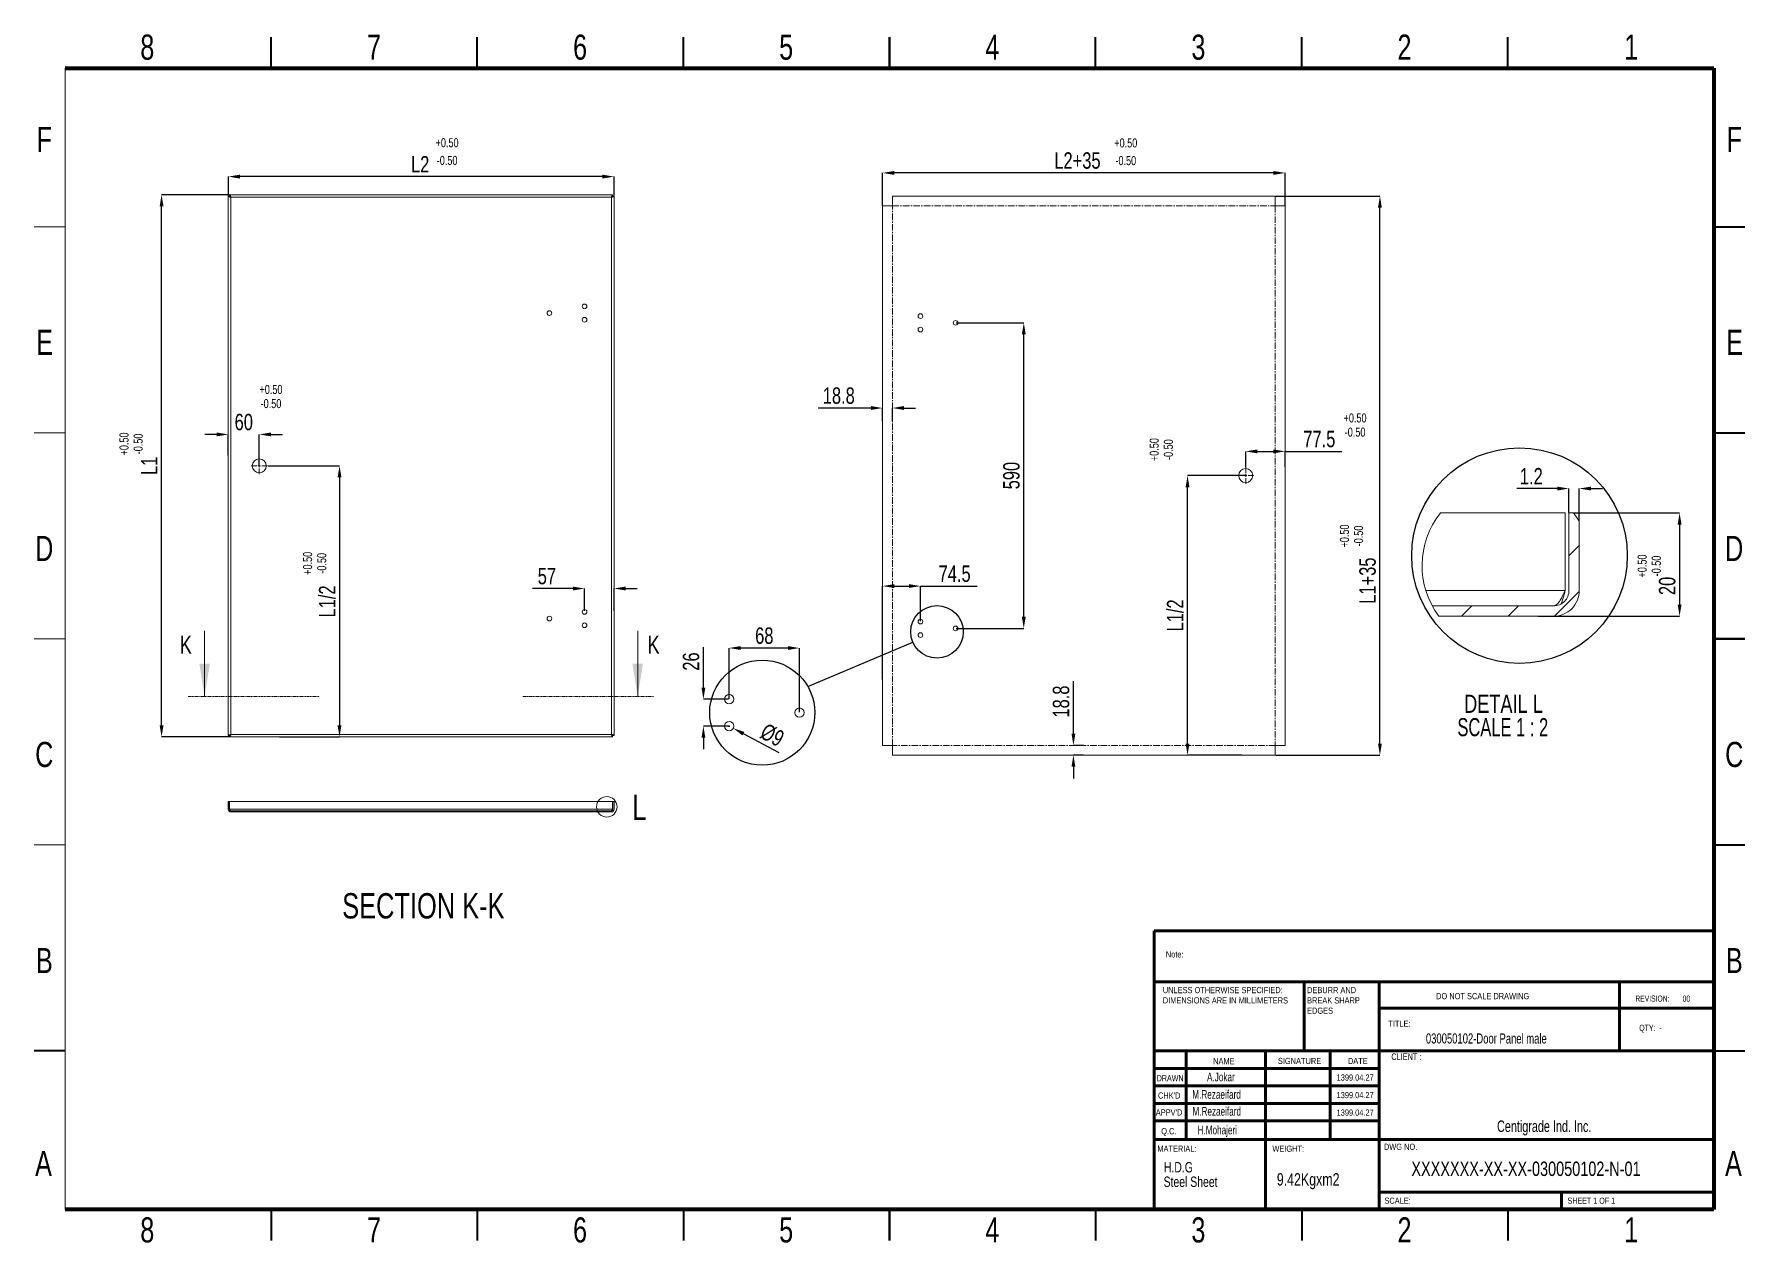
# Model space of a CAD drawing. Header units: millimetres. Extents: x 4737 to 8046, y 1342 to 3680.
import ezdxf

# ---------------------------------------------------------------- set-up
doc = ezdxf.new("R2010")
doc.units = ezdxf.units.MM
doc.linetypes.add('CENTERX2', pattern=[20.32, 12.7, -2.54, 2.54, -2.54])
doc.linetypes.add('PHANTOM', pattern=[12.7, 6.35, -1.27, 1.27, -1.27, 1.27, -1.27])
doc.styles.add('SLDTEXTSTYLE0', font='TXT', dxfattribs={"width": 0.75})
doc.styles.add('SLDTEXTSTYLE1', font='TXT', dxfattribs={"width": 0.686449})
doc.styles.add('SLDTEXTSTYLE2', font='TXT', dxfattribs={"width": 0.652778})
doc.styles.add('SLDTEXTSTYLE3', font='TXT', dxfattribs={"width": 0.692308})
doc.styles.add('SLDTEXTSTYLE4', font='TXT', dxfattribs={"width": 0.7})
doc.styles.add('SLDTEXTSTYLE5', font='TXT', dxfattribs={"width": 0.678571})
doc.styles.add('SLDTEXTSTYLE6', font='TXT', dxfattribs={"width": 0.681818})
doc.dimstyles.new('SLDDIMSTYLE30', dxfattribs={"dimscale": 15, "dimtxt": 2.116667, "dimasz": 1.5, "dimexe": 0, "dimexo": 0.0625, "dimgap": 0.529167, "dimtad": 1, "dimdec": 0, "dimrnd": 1e-09, "dimzin": 12, "dimdsep": 46, "dimtxsty": 'SLDTEXTSTYLE0', "dimcen": 0.09, "dimadec": 0, "dimazin": 3, "dimtfac": 1, "dimtdec": 0, "dimtofl": 0, "dimtmove": 0, "dimatfit": 3, "dimfxl": 1, "dimfrac": 2, "dimtolj": 1, "dimtzin": 12, "dimarcsym": 0})

msp = doc.modelspace()

# ---------------------------------------------------------------- texts
at = {"linetype": 'Continuous', "lineweight": 0}
for s, insert, char_height, attachment_point, style in [('8', (4956.1, 3679.3), 48.6, 2, 'SLDTEXTSTYLE0'), ('7', (5394.6, 3679.3), 48.6, 2, 'SLDTEXTSTYLE0'), ('6', (5793.1, 3679.3), 48.6, 2, 'SLDTEXTSTYLE0'), ('5', (6191.7, 3679.3), 48.6, 2, 'SLDTEXTSTYLE0'), ('4', (6590.3, 3679.3), 48.6, 2, 'SLDTEXTSTYLE0'), ('3', (6988.9, 3679.3), 48.6, 2, 'SLDTEXTSTYLE0'), ('2', (7387.5, 3679.3), 48.6, 2, 'SLDTEXTSTYLE0'), ('1', (7825.9, 3679.3), 48.6, 2, 'SLDTEXTSTYLE0'), ('F', (4756.8, 3500.8), 48.6, 2, 'SLDTEXTSTYLE0'), ('F', (8025.2, 3500.8), 48.6, 2, 'SLDTEXTSTYLE0'), ('E', (8025.8, 3108.2), 48.6, 2, 'SLDTEXTSTYLE0'), ('D', (8025.1, 2709.6), 48.6, 2, 'SLDTEXTSTYLE0'), ('C', (8025.2, 2311.1), 48.6, 2, 'SLDTEXTSTYLE0'), ('Note:', (6925.9, 1906), 11.96, 1, 'SLDTEXTSTYLE0'), ('B', (8025.3, 1912.5), 48.6, 2, 'SLDTEXTSTYLE0'), ('DO NOT SCALE DRAWING', (7448.7, 1825.3), 11.957, 1, 'SLDTEXTSTYLE0'), ('REVISION:       00', (7834, 1820.5), 11.957, 1, 'SLDTEXTSTYLE2'), ('TITLE:', (7356.2, 1772.1), 11.96, 1, 'SLDTEXTSTYLE0'), ('QTY:  -', (7841.4, 1763.9), 11.96, 1, 'SLDTEXTSTYLE5'), ('030050102-Door Panel male', (7428.9, 1747.2), 19.53, 1, 'SLDTEXTSTYLE4'), ('NAME', (7017.5, 1699.4), 11.96, 1, 'SLDTEXTSTYLE0'), ('SIGNATURE', (7142.7, 1699.9), 11.96, 1, 'SLDTEXTSTYLE0'), ('DATE', (7278.1, 1699.9), 11.96, 1, 'SLDTEXTSTYLE0'), ('CLIENT :', (7362.1, 1708.5), 12.65, 1, 'SLDTEXTSTYLE4'), ('DRAWN', (6908.4, 1666.6), 11.96, 1, 'SLDTEXTSTYLE1'), ('A.Jokar', (7005.6, 1671.3), 16.87, 1, 'SLDTEXTSTYLE4'), ('1399.04.27', (7256.2, 1667.8), 11.96, 1, 'SLDTEXTSTYLE0'), ("CHK'D", (6910.8, 1633), 11.96, 1, 'SLDTEXTSTYLE0'), ('M.Rezaeifard', (6977.1, 1637.6), 16.873, 1, 'SLDTEXTSTYLE4'), ('1399.04.27', (7256.2, 1633.9), 11.96, 1, 'SLDTEXTSTYLE0'), ("APPV'D", (6906.5, 1600.3), 11.96, 1, 'SLDTEXTSTYLE0'), ('M.Rezaeifard', (6977.4, 1605), 16.873, 1, 'SLDTEXTSTYLE4'), ('1399.04.27', (7256.2, 1600), 11.96, 1, 'SLDTEXTSTYLE0'), ('Q.C.', (6917, 1564.1), 11.96, 1, 'SLDTEXTSTYLE0'), ('H.Mohajeri', (6987.3, 1568.8), 16.87, 1, 'SLDTEXTSTYLE4'), ('Centigrade Ind. Inc.', (7566.5, 1578.8), 22.321, 1, 'SLDTEXTSTYLE4'), ('MATERIAL:', (6909.5, 1530.1), 11.96, 1, 'SLDTEXTSTYLE0'), ('WEIGHT:', (7132, 1530.1), 11.95, 1, 'SLDTEXTSTYLE0'), ('DWG NO.', (7347.7, 1533.9), 11.96, 1, 'SLDTEXTSTYLE0'), ('A', (4755.4, 1519.9), 48.6, 2, 'SLDTEXTSTYLE0'), ('XXXXXXX-XX-XX-030050102-N-01', (7400.8, 1499.3), 27.901, 1, 'SLDTEXTSTYLE0'), ('A', (8023.7, 1519.9), 48.6, 2, 'SLDTEXTSTYLE0'), ('9.42Kgxm2', (7140.6, 1476.8), 23.89, 1, 'SLDTEXTSTYLE0'), ('SCALE:', (7348.7, 1429.6), 11.96, 1, 'SLDTEXTSTYLE0'), ('SHEET 1 OF 1', (7702.7, 1429.6), 11.957, 1, 'SLDTEXTSTYLE3'), ('8', (4956.1, 1391.4), 48.6, 2, 'SLDTEXTSTYLE0'), ('7', (5394.6, 1391.4), 48.6, 2, 'SLDTEXTSTYLE0'), ('6', (5793.1, 1391.4), 48.6, 2, 'SLDTEXTSTYLE0'), ('5', (6191.7, 1391.4), 48.6, 2, 'SLDTEXTSTYLE0'), ('4', (6590.3, 1391.4), 48.6, 2, 'SLDTEXTSTYLE0'), ('3', (6988.9, 1391.4), 48.6, 2, 'SLDTEXTSTYLE0'), ('2', (7387.5, 1391.4), 48.6, 2, 'SLDTEXTSTYLE0'), ('1', (7825.9, 1391.4), 48.6, 2, 'SLDTEXTSTYLE0')]:
    msp.add_mtext(s, dxfattribs=dict(at, insert=insert, char_height=char_height, attachment_point=attachment_point, style=style))
at = {"color": 7, "linetype": 'Continuous', "lineweight": 18, "char_height": 17.53, "attachment_point": 2, "style": 'SLDTEXTSTYLE0'}
for s, insert in [('\\A1;+0.50', (5535.9, 3478.9)), ('\\A1;+0.50', (6848.5, 3478.5)), ('\\A1;-0.50', (5535.9, 3444.7)), ('\\A1;-0.50', (6848.5, 3444.3)), ('\\A1;+0.50', (5195.3, 3001.6)), ('\\A1;-0.50', (5195.3, 2974.3)), ('\\A1;+0.50', (7291.9, 2946.5)), ('\\A1;-0.50', (7291.9, 2919.1))]:
    msp.add_mtext(s, dxfattribs=dict(at, insert=insert))
at = {"linetype": 'Continuous', "lineweight": 20, "char_height": 48.6, "attachment_point": 2, "style": 'SLDTEXTSTYLE0'}
for s, insert in [('E', (4757.4, 3108.2)), ('D', (4756.8, 2709.6)), ('C', (4756.8, 2311.1)), ('B', (4757, 1912.5))]:
    msp.add_mtext(s, dxfattribs=dict(at, insert=insert))
at = {"color": 7, "linetype": 'Continuous', "lineweight": 18, "char_height": 17.53, "attachment_point": 2, "rotation": 90, "style": 'SLDTEXTSTYLE0'}
for s, insert in [('\\A1;+0.50', (4902.3, 2887.4)), ('\\A1;-0.50', (4929.7, 2887.4)), ('\\A1;+0.50', (6894.6, 2876.4)), ('\\A1;-0.50', (6922, 2876.4)), ('\\A1;+0.50', (7262.6, 2709.4)), ('\\A1;-0.50', (7289.9, 2709.4)), ('\\A1;+0.50', (5257.3, 2656.5)), ('\\A1;-0.50', (5284.7, 2656.5)), ('\\A1;+0.50', (7838.3, 2651.3)), ('\\A1;-0.50', (7865.7, 2651.3))]:
    msp.add_mtext(s, dxfattribs=dict(at, insert=insert))
at = {"color": 7, "linetype": 'Continuous', "lineweight": 20, "style": 'SLDTEXTSTYLE0'}
for s, insert, char_height, attachment_point in [('K', (5018.9, 2516.6), 35, 1), ('K', (5923.6, 2516.5), 35, 1), ('L', (5894, 2208.9), 49, 1), ('SECTION K-K', (5490, 2018.5), 49, 2)]:
    msp.add_mtext(s, dxfattribs=dict(at, insert=insert, char_height=char_height, attachment_point=attachment_point))
at = {"color": 7, "linetype": 'Continuous', "lineweight": 0, "attachment_point": 1, "style": 'SLDTEXTSTYLE0'}
for s, insert, char_height in [('H.D.G', (6922.2, 1498.4), 20.11), ('Steel Sheet', (6921.6, 1470.3), 20.111)]:
    msp.add_mtext(s, dxfattribs=dict(at, insert=insert, char_height=char_height))

# ---------------------------------------------------------------- blocks, each defined once
blk = doc.blocks.new('SW_CENTERMARKSYMBOL_16')
at = {"color": 0, "linetype": 'Continuous', "lineweight": 0}
for p, q in [((-0.25, 0), (-0.8, 0)), ((0, 0), (-0.125, 0)), ((0, 0.25), (0, 0.8)), ((0, 0), (0, 0.125)), ((0, 0), (0, -0.125)), ((0, 0), (0.125, 0)), ((0.25, 0), (0.8, 0)), ((0, -0.25), (0, -0.8))]:
    blk.add_line(p, q, dxfattribs=at)
blk = doc.blocks.new('SW_HATCH_5')
at = {"color": 0, "linetype": 'Continuous', "lineweight": 18}
for p, q in [((10.39, 5.89), (11.39, 6.89)), ((8.98, 0), (11.38, 2.4)), ((0, 0), (1, 1)), ((4.49, 0), (5.49, 1))]:
    blk.add_line(p, q, dxfattribs=at)
blk = doc.blocks.new('SW_NOTE_33')
at = {"color": 0, "linetype": 'Continuous', "lineweight": 0, "char_height": 3.5, "attachment_point": 2}
for s, insert, style in [('DETAIL L', (8.86, 4.51), 'SLDTEXTSTYLE0'), ('SCALE 1 : 2', (8.73, -0.01), 'SLDTEXTSTYLE6')]:
    blk.add_mtext(s, dxfattribs=dict(at, insert=insert, style=style))
blk = doc.blocks.new('SW_CENTERMARKSYMBOL_23')
at = {"color": 0, "linetype": 'Continuous', "lineweight": 0}
for p, q in [((-0.25, 0), (-0.8, 0)), ((0, 0), (-0.125, 0)), ((0, 0.25), (0, 0.8)), ((0, 0), (0, 0.125)), ((0, 0), (0, -0.125)), ((0, 0), (0.125, 0)), ((0.25, 0), (0.8, 0)), ((0, -0.25), (0, -0.8))]:
    blk.add_line(p, q, dxfattribs=at)
blk = doc.blocks.new('SW_NOTE_62')
at = {"color": 0, "linetype": 'Continuous', "lineweight": 0, "char_height": 1.5, "attachment_point": 1, "style": 'SLDTEXTSTYLE0'}
for s, insert in [('UNLESS OTHERWISE SPECIFIED:', (0, 1.93)), ('DIMENSIONS ARE IN MILLIMETERS', (0, -0.57))]:
    blk.add_mtext(s, dxfattribs=dict(at, insert=insert))
blk = doc.blocks.new('SW_NOTE_63')
at = {"color": 0, "linetype": 'Continuous', "lineweight": 0, "char_height": 1.5, "attachment_point": 1, "style": 'SLDTEXTSTYLE0'}
for s, insert in [('DEBURR AND', (0, 1.93)), ('BREAK SHARP', (0, -0.57)), ('EDGES', (0, -3.07))]:
    blk.add_mtext(s, dxfattribs=dict(at, insert=insert))
blk = doc.blocks.new('*D37')
at = {"color": 0, "lineweight": -2, "transparency": 16777216}
for p, q in [((5114.5, 3369.6), (4983.7, 3369.6)), ((4983.7, 2343.1), (4983.7, 3347.1)), ((5114.6, 2320.6), (4983.7, 2320.6))]:
    blk.add_line(p, q, dxfattribs=at)
at = {"color": 0, "transparency": 16777216}
for points in [[(4980, 3347.1), (4987.5, 3347.1), (4983.7, 3369.6)], [(4980, 2343.1), (4987.5, 2343.1), (4983.7, 2320.6)]]:
    blk.add_solid(points, dxfattribs=at)
at = {"layer": 'Defpoints', "color": 0, "transparency": 16777216}
for p in [(4983.7, 3369.6), (5115.4, 3369.6), (5115.5, 2320.6)]:
    blk.add_point(p, dxfattribs=at)
at = {"color": 0, "transparency": 16777216, "insert": (4959.9, 2845.1), "char_height": 31.75, "attachment_point": 5, "rotation": 90, "style": 'SLDTEXTSTYLE0'}
blk.add_mtext('\\A1;L1', dxfattribs=at)
blk = doc.blocks.new('*D38')
at = {"color": 0, "lineweight": -2, "transparency": 16777216}
for p, q in [((5113, 3367.3), (5113, 3404.6)), ((5836.2, 3404.6), (5135.5, 3404.6)), ((5858.7, 3367.7), (5858.7, 3404.6))]:
    blk.add_line(p, q, dxfattribs=at)
at = {"color": 0, "transparency": 16777216}
for points in [[(5135.5, 3408.3), (5135.5, 3400.8), (5113, 3404.6)], [(5836.2, 3408.3), (5836.2, 3400.8), (5858.7, 3404.6)]]:
    blk.add_solid(points, dxfattribs=at)
at = {"layer": 'Defpoints', "color": 0, "transparency": 16777216}
for p in [(5113, 3404.6), (5113, 3366.4), (5858.7, 3366.8)]:
    blk.add_point(p, dxfattribs=at)
at = {"color": 0, "transparency": 16777216, "insert": (5483.8, 3428.4), "char_height": 31.75, "attachment_point": 5, "style": 'SLDTEXTSTYLE0'}
blk.add_mtext('\\A1;L2', dxfattribs=at)
blk = doc.blocks.new('*D42')
at = {"color": 0, "lineweight": -2, "transparency": 16777216}
for p, q in [((5090.2, 2905.8), (5067.7, 2905.8)), ((5112.7, 2865.5), (5112.7, 2905.8)), ((5172.7, 2844.8), (5172.7, 2905.8)), ((5195.2, 2905.8), (5217.7, 2905.8))]:
    blk.add_line(p, q, dxfattribs=at)
at = {"color": 0, "transparency": 16777216}
for points in [[(5090.2, 2909.6), (5090.2, 2902.1), (5112.7, 2905.8)], [(5195.2, 2909.6), (5195.2, 2902.1), (5172.7, 2905.8)]]:
    blk.add_solid(points, dxfattribs=at)
at = {"layer": 'Defpoints', "color": 0, "transparency": 16777216}
for p in [(5112.7, 2905.8), (5112.7, 2864.5), (5172.7, 2843.8)]:
    blk.add_point(p, dxfattribs=at)
at = {"color": 0, "transparency": 16777216, "insert": (5142.7, 2929.6), "char_height": 31.75, "attachment_point": 5, "style": 'SLDTEXTSTYLE0'}
blk.add_mtext('\\A1;60', dxfattribs=at)
blk = doc.blocks.new('*D43')
at = {"color": 0, "lineweight": -2, "transparency": 16777216}
for p, q in [((5189.6, 2845.1), (5327.9, 2845.1)), ((5327.9, 2822.6), (5327.9, 2343.1)), ((5212, 2320.6), (5327.9, 2320.6))]:
    blk.add_line(p, q, dxfattribs=at)
at = {"color": 0, "transparency": 16777216}
for points in [[(5324.1, 2822.6), (5331.6, 2822.6), (5327.9, 2845.1)], [(5324.1, 2343.1), (5331.6, 2343.1), (5327.9, 2320.6)]]:
    blk.add_solid(points, dxfattribs=at)
at = {"layer": 'Defpoints', "color": 0, "transparency": 16777216}
for p in [(5188.7, 2845.1), (5211.1, 2320.6), (5327.9, 2320.6)]:
    blk.add_point(p, dxfattribs=at)
at = {"color": 0, "transparency": 16777216, "insert": (5304.1, 2582.8), "char_height": 31.75, "attachment_point": 5, "rotation": 90, "style": 'SLDTEXTSTYLE0'}
blk.add_mtext('\\A1;L1/2', dxfattribs=at)
blk = doc.blocks.new('*D50')
at = {"color": 0, "lineweight": -2, "transparency": 16777216}
for p, q in [((7080.4, 2843.1), (7080.4, 2873)), ((7102.9, 2873), (7134.1, 2873)), ((7156.6, 2843.1), (7156.6, 2873)), ((7156.6, 2873), (7266.5, 2873))]:
    blk.add_line(p, q, dxfattribs=at)
at = {"color": 0, "transparency": 16777216}
for points in [[(7102.9, 2876.8), (7102.9, 2869.3), (7080.4, 2873)], [(7134.1, 2876.8), (7134.1, 2869.3), (7156.6, 2873)]]:
    blk.add_solid(points, dxfattribs=at)
at = {"layer": 'Defpoints', "color": 0, "transparency": 16777216}
for p in [(7156.6, 2873), (7080.4, 2842.2), (7156.6, 2842.2)]:
    blk.add_point(p, dxfattribs=at)
at = {"color": 0, "transparency": 16777216, "insert": (7222.8, 2896.8), "char_height": 31.75, "attachment_point": 5, "style": 'SLDTEXTSTYLE0'}
blk.add_mtext('\\A1;77.5', dxfattribs=at)
blk = doc.blocks.new('*D51')
at = {"color": 0, "lineweight": -2, "transparency": 16777216}
for p, q in [((7080.7, 2826.2), (6967.9, 2826.2)), ((6967.9, 2307.9), (6967.9, 2803.7)), ((7073.2, 2285.4), (6967.9, 2285.4))]:
    blk.add_line(p, q, dxfattribs=at)
at = {"color": 0, "transparency": 16777216}
for points in [[(6964.2, 2803.7), (6971.7, 2803.7), (6967.9, 2826.2)], [(6964.2, 2307.9), (6971.7, 2307.9), (6967.9, 2285.4)]]:
    blk.add_solid(points, dxfattribs=at)
at = {"layer": 'Defpoints', "color": 0, "transparency": 16777216}
for p in [(6967.9, 2826.2), (7081.6, 2826.2), (7074.1, 2285.4)]:
    blk.add_point(p, dxfattribs=at)
at = {"color": 0, "transparency": 16777216, "insert": (6944.1, 2555.8), "char_height": 31.75, "attachment_point": 5, "rotation": 90, "style": 'SLDTEXTSTYLE0'}
blk.add_mtext('\\A1;L1/2', dxfattribs=at)
blk = doc.blocks.new('*D52')
at = {"color": 0, "lineweight": -2, "transparency": 16777216}
for p, q in [((5779.2, 2607.8), (5701.1, 2607.8)), ((5801.7, 2564.8), (5801.7, 2607.8)), ((5858.7, 2564.8), (5858.7, 2607.8)), ((5881.2, 2607.8), (5903.7, 2607.8))]:
    blk.add_line(p, q, dxfattribs=at)
at = {"color": 0, "transparency": 16777216}
for points in [[(5779.2, 2611.5), (5779.2, 2604), (5801.7, 2607.8)], [(5881.2, 2611.5), (5881.2, 2604), (5858.7, 2607.8)]]:
    blk.add_solid(points, dxfattribs=at)
at = {"layer": 'Defpoints', "color": 0, "transparency": 16777216}
for p in [(5858.7, 2607.8), (5801.7, 2563.8), (5858.7, 2563.8)]:
    blk.add_point(p, dxfattribs=at)
at = {"color": 0, "transparency": 16777216, "insert": (5728.9, 2631.6), "char_height": 31.75, "attachment_point": 5, "style": 'SLDTEXTSTYLE0'}
blk.add_mtext('\\A1;57', dxfattribs=at)
blk = doc.blocks.new('*D53')
at = {"color": 0, "lineweight": -2, "transparency": 16777216}
for p, q in [((6378.1, 2431.7), (6378.1, 2612.5)), ((6400.6, 2612.5), (6428.9, 2612.5)), ((6451.4, 2544.6), (6451.4, 2612.5)), ((6451.4, 2612.5), (6561.2, 2612.5))]:
    blk.add_line(p, q, dxfattribs=at)
at = {"color": 0, "transparency": 16777216}
for points in [[(6400.6, 2616.3), (6400.6, 2608.8), (6378.1, 2612.5)], [(6428.9, 2616.3), (6428.9, 2608.8), (6451.4, 2612.5)]]:
    blk.add_solid(points, dxfattribs=at)
at = {"layer": 'Defpoints', "color": 0, "transparency": 16777216}
for p in [(6378.1, 2612.5), (6451.4, 2543.7), (6378.1, 2430.7)]:
    blk.add_point(p, dxfattribs=at)
at = {"color": 0, "transparency": 16777216, "insert": (6517.5, 2636.3), "char_height": 31.75, "attachment_point": 5, "style": 'SLDTEXTSTYLE0'}
blk.add_mtext('\\A1;74.5', dxfattribs=at)
blk = doc.blocks.new('*D54')
at = {"color": 0, "lineweight": -2, "transparency": 16777216}
for p, q in [((6081.4, 2394.7), (6081.4, 2492.6)), ((6194.9, 2492.6), (6103.9, 2492.6)), ((6217.4, 2368.7), (6217.4, 2492.6))]:
    blk.add_line(p, q, dxfattribs=at)
at = {"color": 0, "transparency": 16777216}
for points in [[(6103.9, 2496.4), (6103.9, 2488.9), (6081.4, 2492.6)], [(6194.9, 2496.4), (6194.9, 2488.9), (6217.4, 2492.6)]]:
    blk.add_solid(points, dxfattribs=at)
at = {"layer": 'Defpoints', "color": 0, "transparency": 16777216}
for p in [(6081.4, 2492.6), (6081.4, 2393.7), (6217.4, 2367.7)]:
    blk.add_point(p, dxfattribs=at)
at = {"color": 0, "transparency": 16777216, "insert": (6149.4, 2516.4), "char_height": 31.75, "attachment_point": 5, "style": 'SLDTEXTSTYLE0'}
blk.add_mtext('\\A1;68', dxfattribs=at)
blk = doc.blocks.new('*D55')
at = {"color": 0, "lineweight": -2, "transparency": 16777216}
for p, q in [((6031.6, 2416.2), (6031.6, 2494.3)), ((6080.4, 2393.7), (6031.6, 2393.7)), ((6080.4, 2341.7), (6031.6, 2341.7)), ((6031.6, 2319.2), (6031.6, 2296.7))]:
    blk.add_line(p, q, dxfattribs=at)
at = {"color": 0, "transparency": 16777216}
for points in [[(6027.9, 2416.2), (6035.4, 2416.2), (6031.6, 2393.7)], [(6027.9, 2319.2), (6035.4, 2319.2), (6031.6, 2341.7)]]:
    blk.add_solid(points, dxfattribs=at)
at = {"layer": 'Defpoints', "color": 0, "transparency": 16777216}
for p in [(6031.6, 2393.7), (6081.4, 2393.7), (6081.4, 2341.7)]:
    blk.add_point(p, dxfattribs=at)
at = {"color": 0, "transparency": 16777216, "insert": (6007.8, 2466.5), "char_height": 31.75, "attachment_point": 5, "rotation": 90, "style": 'SLDTEXTSTYLE0'}
blk.add_mtext('\\A1;26', dxfattribs=at)
blk = doc.blocks.new('*D56')
at = {"color": 0, "lineweight": -2, "transparency": 16777216}
for p, q in [((6080, 2341.7), (6082.7, 2341.7)), ((6081.4, 2340.4), (6081.4, 2343.1)), ((6178, 2290), (6109.2, 2326.9))]:
    blk.add_line(p, q, dxfattribs=at)
at = {"color": 0, "transparency": 16777216}
blk.add_solid([(6110.9, 2330.2), (6107.4, 2323.5), (6089.3, 2337.5)], dxfattribs=at)
at = {"layer": 'Defpoints', "color": 0, "transparency": 16777216}
for p in [(6073.5, 2346), (6089.3, 2337.5)]:
    blk.add_point(p, dxfattribs=at)
at = {"color": 0, "transparency": 16777216, "insert": (6164.7, 2324.1), "char_height": 31.75, "attachment_point": 5, "rotation": 331.8087, "style": 'SLDTEXTSTYLE0'}
blk.add_mtext('\\A1;%%C9', dxfattribs=at)
blk = doc.blocks.new('*D57')
at = {"color": 0, "lineweight": -2, "transparency": 16777216}
for p, q in [((7683.1, 2801.2), (7605, 2801.2)), ((7705.6, 2755), (7705.6, 2801.2)), ((7725.6, 2738.7), (7725.6, 2801.2)), ((7748.1, 2801.2), (7770.6, 2801.2))]:
    blk.add_line(p, q, dxfattribs=at)
at = {"color": 0, "transparency": 16777216}
for points in [[(7683.1, 2804.9), (7683.1, 2797.4), (7705.6, 2801.2)], [(7748.1, 2804.9), (7748.1, 2797.4), (7725.6, 2801.2)]]:
    blk.add_solid(points, dxfattribs=at)
at = {"layer": 'Defpoints', "color": 0, "transparency": 16777216}
for p in [(7705.6, 2801.2), (7705.6, 2754.1), (7725.6, 2737.7)]:
    blk.add_point(p, dxfattribs=at)
at = {"color": 0, "transparency": 16777216, "insert": (7632.8, 2825), "char_height": 31.75, "attachment_point": 5, "style": 'SLDTEXTSTYLE0'}
blk.add_mtext('\\A1;1.2', dxfattribs=at)
blk = doc.blocks.new('*D58')
at = {"color": 0, "lineweight": -2, "transparency": 16777216}
for p, q in [((7715.1, 2754.1), (7919.5, 2754.1)), ((7919.5, 2731.6), (7919.5, 2576.6)), ((7646.3, 2554.1), (7919.5, 2554.1))]:
    blk.add_line(p, q, dxfattribs=at)
at = {"color": 0, "transparency": 16777216}
for points in [[(7915.8, 2731.6), (7923.3, 2731.6), (7919.5, 2754.1)], [(7915.8, 2576.6), (7923.3, 2576.6), (7919.5, 2554.1)]]:
    blk.add_solid(points, dxfattribs=at)
at = {"layer": 'Defpoints', "color": 0, "transparency": 16777216}
for p in [(7714.1, 2754.1), (7645.3, 2554.1), (7919.5, 2554.1)]:
    blk.add_point(p, dxfattribs=at)
at = {"color": 0, "transparency": 16777216, "insert": (7895.7, 2612.8), "char_height": 31.75, "attachment_point": 5, "rotation": 90, "style": 'SLDTEXTSTYLE0'}
blk.add_mtext('\\A1;20', dxfattribs=at)
blk = doc.blocks.new('*D59')
at = {"color": 0, "lineweight": -2, "transparency": 16777216}
for p, q in [((6747.2, 2326.9), (6747.2, 2428.8)), ((6766.4, 2304.4), (6747.2, 2304.4)), ((6766.4, 2285.4), (6747.2, 2285.4)), ((6747.2, 2262.9), (6747.2, 2240.4))]:
    blk.add_line(p, q, dxfattribs=at)
at = {"color": 0, "transparency": 16777216}
for points in [[(6743.5, 2326.9), (6751, 2326.9), (6747.2, 2304.4)], [(6743.5, 2262.9), (6751, 2262.9), (6747.2, 2285.4)]]:
    blk.add_solid(points, dxfattribs=at)
at = {"layer": 'Defpoints', "color": 0, "transparency": 16777216}
for p in [(6747.2, 2304.4), (6767.4, 2304.4), (6767.4, 2285.4)]:
    blk.add_point(p, dxfattribs=at)
at = {"color": 0, "transparency": 16777216, "insert": (6723.4, 2389.1), "char_height": 31.75, "attachment_point": 5, "rotation": 90, "style": 'SLDTEXTSTYLE0'}
blk.add_mtext('\\A1;18.8', dxfattribs=at)
blk = doc.blocks.new('*D60')
at = {"color": 0, "lineweight": -2, "transparency": 16777216}
for p, q in [((6355.6, 2956.9), (6253.7, 2956.9)), ((6378.1, 2931.4), (6378.1, 2956.9)), ((6397.1, 2931.4), (6397.1, 2956.9)), ((6419.6, 2956.9), (6442.1, 2956.9))]:
    blk.add_line(p, q, dxfattribs=at)
at = {"color": 0, "transparency": 16777216}
for points in [[(6355.6, 2960.7), (6355.6, 2953.2), (6378.1, 2956.9)], [(6419.6, 2960.7), (6419.6, 2953.2), (6397.1, 2956.9)]]:
    blk.add_solid(points, dxfattribs=at)
at = {"layer": 'Defpoints', "color": 0, "transparency": 16777216}
for p in [(6378.1, 2956.9), (6378.1, 2930.5), (6397.1, 2930.5)]:
    blk.add_point(p, dxfattribs=at)
at = {"color": 0, "transparency": 16777216, "insert": (6293.4, 2980.7), "char_height": 31.75, "attachment_point": 5, "style": 'SLDTEXTSTYLE0'}
blk.add_mtext('\\A1;18.8', dxfattribs=at)
blk = doc.blocks.new('*D61')
at = {"color": 0, "lineweight": -2, "transparency": 16777216}
for p, q in [((6520.3, 3121.7), (6651.2, 3121.7)), ((6651.2, 2553.2), (6651.2, 3099.2)), ((6520.3, 2530.7), (6651.2, 2530.7))]:
    blk.add_line(p, q, dxfattribs=at)
at = {"color": 0, "transparency": 16777216}
for points in [[(6647.5, 3099.2), (6655, 3099.2), (6651.2, 3121.7)], [(6647.5, 2553.2), (6655, 2553.2), (6651.2, 2530.7)]]:
    blk.add_solid(points, dxfattribs=at)
at = {"layer": 'Defpoints', "color": 0, "transparency": 16777216}
for p in [(6519.4, 3121.7), (6651.2, 3121.7), (6519.4, 2530.7)]:
    blk.add_point(p, dxfattribs=at)
at = {"color": 0, "transparency": 16777216, "insert": (6627.4, 2826.2), "char_height": 31.75, "attachment_point": 5, "rotation": 90, "style": 'SLDTEXTSTYLE0'}
blk.add_mtext('\\A1;590', dxfattribs=at)
blk = doc.blocks.new('*D62')
at = {"color": 0, "lineweight": -2, "transparency": 16777216}
for p, q in [((6378.1, 3348.9), (6378.1, 3411.7)), ((7134.1, 3411.7), (6400.6, 3411.7)), ((7156.6, 3348.9), (7156.6, 3411.7))]:
    blk.add_line(p, q, dxfattribs=at)
at = {"color": 0, "transparency": 16777216}
for points in [[(6400.6, 3415.4), (6400.6, 3407.9), (6378.1, 3411.7)], [(7134.1, 3415.4), (7134.1, 3407.9), (7156.6, 3411.7)]]:
    blk.add_solid(points, dxfattribs=at)
at = {"layer": 'Defpoints', "color": 0, "transparency": 16777216}
for p in [(6378.1, 3411.7), (6378.1, 3348), (7156.6, 3348)]:
    blk.add_point(p, dxfattribs=at)
at = {"color": 0, "transparency": 16777216, "insert": (6755, 3435.5), "char_height": 31.75, "attachment_point": 5, "style": 'SLDTEXTSTYLE0'}
blk.add_mtext('\\A1;L2+35', dxfattribs=at)
blk = doc.blocks.new('*D63')
at = {"color": 0, "lineweight": -2, "transparency": 16777216}
for p, q in [((7138.6, 3367), (7340, 3367)), ((7340, 2307.9), (7340, 3344.5)), ((7138.6, 2285.4), (7340, 2285.4))]:
    blk.add_line(p, q, dxfattribs=at)
at = {"color": 0, "transparency": 16777216}
for points in [[(7336.2, 3344.5), (7343.7, 3344.5), (7340, 3367)], [(7336.2, 2307.9), (7343.7, 2307.9), (7340, 2285.4)]]:
    blk.add_solid(points, dxfattribs=at)
at = {"layer": 'Defpoints', "color": 0, "transparency": 16777216}
for p in [(7137.7, 3367), (7340, 3367), (7137.7, 2285.4)]:
    blk.add_point(p, dxfattribs=at)
at = {"color": 0, "transparency": 16777216, "insert": (7316.2, 2623), "char_height": 31.75, "attachment_point": 5, "rotation": 90, "style": 'SLDTEXTSTYLE0'}
blk.add_mtext('\\A1;L1+35', dxfattribs=at)

# ---------------------------------------------------------------- dimensions: what is measured, and where the dimension line sits
for base, p1, p2, text, picture, middle in [((5113, 3404.6), (5858.7, 3366.8), (5113, 3366.4), 'L2', '*D38', (5483.8, 3404.6)), ((6378.1, 3411.7), (7156.6, 3348), (6378.1, 3348), 'L2+35', '*D62', (6755, 3411.7)), ((6378.1, 2612.5), (6451.4, 2543.7), (6378.1, 2430.7), '74.5', '*D53', (6517.5, 2612.5))]:
    dim = msp.add_linear_dim(base=base, p1=p1, p2=p2, text=text, dimstyle='SLDDIMSTYLE30')
    dim.commit()
    dim.dimension.update_dxf_attribs({"geometry": picture, "text_midpoint": middle, "dimtype": 160})
for base, p1, p2, text, picture, middle in [((4983.7, 3369.6), (5115.5, 2320.6), (5115.4, 3369.6), 'L1', '*D37', (4959.9, 2845.1)), ((6651.2, 3121.7), (6519.4, 2530.7), (6519.4, 3121.7), '590', '*D61', (6627.4, 2826.2)), ((5327.9, 2320.6), (5188.7, 2845.1), (5211.1, 2320.6), 'L1/2', '*D43', (5304.1, 2582.8)), ((6967.9, 2826.2), (7074.1, 2285.4), (7081.6, 2826.2), 'L1/2', '*D51', (6944.1, 2555.8)), ((6031.6, 2393.7), (6081.4, 2341.7), (6081.4, 2393.7), '26', '*D55', (6007.8, 2466.5)), ((6747.2, 2304.4), (6767.4, 2285.4), (6767.4, 2304.4), '18.8', '*D59', (6723.4, 2389.1))]:
    dim = msp.add_linear_dim(base=base, p1=p1, p2=p2, angle=90, text=text, dimstyle='SLDDIMSTYLE30')
    dim.commit()
    dim.dimension.update_dxf_attribs({"geometry": picture, "text_midpoint": middle})
for base, p1, p2, text, picture, middle in [((7340, 3367), (7137.7, 2285.4), (7137.7, 3367), 'L1+35', '*D63', (7340, 2623)), ((7919.5, 2554.1), (7714.1, 2754.1), (7645.3, 2554.1), '20', '*D58', (7919.5, 2612.8))]:
    dim = msp.add_linear_dim(base=base, p1=p1, p2=p2, angle=90, text=text, dimstyle='SLDDIMSTYLE30')
    dim.commit()
    dim.dimension.update_dxf_attribs({"geometry": picture, "text_midpoint": middle, "dimtype": 160})
for base, p1, p2, text, picture, middle in [((6378.1, 2956.9), (6397.1, 2930.5), (6378.1, 2930.5), '18.8', '*D60', (6293.4, 2980.7)), ((7156.6, 2873), (7080.4, 2842.2), (7156.6, 2842.2), '77.5', '*D50', (7222.8, 2896.8)), ((7705.6, 2801.2), (7725.6, 2737.7), (7705.6, 2754.1), '1.2', '*D57', (7632.8, 2825)), ((6081.4, 2492.6), (6217.4, 2367.7), (6081.4, 2393.7), '68', '*D54', (6149.4, 2516.4))]:
    dim = msp.add_linear_dim(base=base, p1=p1, p2=p2, text=text, dimstyle='SLDDIMSTYLE30')
    dim.commit()
    dim.dimension.update_dxf_attribs({"geometry": picture, "text_midpoint": middle})
dim = msp.add_linear_dim(base=(5112.7, 2905.8), p1=(5172.7, 2843.8), p2=(5112.7, 2864.5), dimstyle='SLDDIMSTYLE30')
dim.commit()
dim.dimension.update_dxf_attribs({"geometry": '*D42', "text_midpoint": (5142.7, 2929.6)})
dim = msp.add_linear_dim(base=(5858.7, 2607.8), p1=(5801.7, 2563.8), p2=(5858.7, 2563.8), dimstyle='SLDDIMSTYLE30')
dim.commit()
dim.dimension.update_dxf_attribs({"geometry": '*D52', "text_midpoint": (5728.9, 2607.8), "dimtype": 160})
dim = msp.add_diameter_dim_2p(p1=(6073.5, 2346), p2=(6089.3, 2337.5), text='%%C9', dimstyle='SLDDIMSTYLE30')
dim.commit()
dim.dimension.update_dxf_attribs({"geometry": '*D56', "text_midpoint": (6164.7, 2324.1)})

# ---------------------------------------------------------------- hatches: boundary and pattern name
at = {"linetype": 'Continuous', "lineweight": 20}
h = msp.add_hatch(dxfattribs=at)
h.set_pattern_fill('ANSI31', scale=20, style=0)
h.set_pattern_definition([(45, (-561.32, -742.63), (-44.9013, 44.9013), [])])
edge = h.paths.add_edge_path(flags=0)
edge.add_line((5858.7, 2180.7), (5858.7, 2195.7))
edge.add_line((5858.7, 2195.7), (5856.7, 2195.7))
edge.add_line((5856.7, 2195.7), (5856.7, 2180.7))
edge.add_arc((5853.7, 2180.7), 3, 270, 360, ccw=False)
edge.add_line((5853.7, 2177.7), (5117.7, 2177.7))
edge.add_arc((5117.7, 2180.7), 3, 180, 270, ccw=False)
edge.add_line((5114.7, 2180.7), (5114.7, 2195.7))
edge.add_line((5114.7, 2195.7), (5112.7, 2195.7))
edge.add_line((5112.7, 2195.7), (5112.7, 2180.7))
edge.add_arc((5117.7, 2180.7), 5, 180, 270)
edge.add_line((5117.7, 2175.7), (5853.7, 2175.7))
edge.add_arc((5853.7, 2180.7), 5, 270, 360)

# ---------------------------------------------------------------- linework, layer by layer
at = {"linetype": 'Continuous', "lineweight": 35}
for p, q in [((5195.8, 3614.6), (5195.8, 3674.4)), ((5594.3, 3614.6), (5594.3, 3674.4)), ((5992.9, 3614.6), (5992.9, 3674.4)), ((6391.5, 3674.4), (6391.5, 3614.6)), ((6391.5, 3614.6), (6391.5, 3674.4)), ((6790.1, 3614.6), (6790.1, 3674.4)), ((7188.7, 3614.6), (7188.7, 3674.4)), ((7587.3, 3614.6), (7587.3, 3674.4)), ((7985.8, 3307.7), (8045.6, 3307.7)), ((7985.8, 2909.1), (8045.6, 2909.1)), ((8045.6, 2510.5), (7985.8, 2510.5)), ((7985.8, 2510.5), (8045.6, 2510.5)), ((7985.8, 2112), (8045.6, 2112)), ((4797.2, 1713.4), (4737.4, 1713.4)), ((7985.8, 1713.4), (8045.6, 1713.4)), ((5195.8, 1406.5), (5195.8, 1346.7)), ((5594.3, 1406.5), (5594.3, 1346.7)), ((5992.9, 1406.5), (5992.9, 1346.7)), ((6391.5, 1346.7), (6391.5, 1406.5)), ((6391.5, 1406.5), (6391.5, 1346.7)), ((6790.1, 1406.5), (6790.1, 1346.7)), ((7188.7, 1406.5), (7188.7, 1346.7)), ((7587.3, 1406.5), (7587.3, 1346.7))]:
    msp.add_line(p, q, dxfattribs=at)
at = {"linetype": 'Continuous', "lineweight": 70}
for p, q in [((4797.2, 3614.6), (7985.8, 3614.6)), ((7985.8, 3614.6), (7985.8, 1406.5)), ((7985.8, 1406.5), (4797.2, 1406.5))]:
    msp.add_line(p, q, dxfattribs=at)
at = {"lineweight": 20}
msp.add_line((4797.2, 3614.6), (4797.2, 1406.5), dxfattribs=at)
at = {"color": 7, "linetype": 'Continuous', "lineweight": 20}
for p, q in [((5112.7, 3366.9), (5112.7, 2323.3)), ((5112.7, 3366.9), (5114.7, 3366.9)), ((5856, 3369.6), (5115.4, 3369.6)), ((5115.4, 3369.6), (5115.4, 3367.6)), ((5117.7, 3364.6), (5117.7, 2325.6)), ((5853.7, 3364.6), (5117.7, 3364.6)), ((5853.7, 2325.6), (5853.7, 3364.6)), ((5856, 3369.6), (5856, 3367.6)), ((5858.7, 3366.9), (5856.7, 3366.9)), ((5858.7, 3366.9), (5858.7, 2323.3)), ((6378.1, 3348), (6378.1, 2304.4)), ((6397.1, 3348), (6378.1, 3348)), ((6397.1, 3348), (6397.1, 3367)), ((7137.7, 3367), (6397.1, 3367)), ((7137.7, 3348), (7137.7, 3367)), ((7137.7, 3348), (7156.6, 3348)), ((7156.6, 2304.4), (7156.6, 3348)), ((7698.5, 2754.1), (7457, 2754.1)), ((7698.5, 2604.1), (7698.5, 2754.1)), ((7705.6, 2604.1), (7705.6, 2754.1)), ((7714.1, 2754.1), (7705.6, 2754.1)), ((7725.6, 2604.1), (7725.6, 2737.7)), ((7698.5, 2604.1), (7428.7, 2604.1)), ((7675.6, 2574.1), (7441.2, 2574.1)), ((7675.6, 2554.1), (7454, 2554.1)), ((5066.9, 2526), (5066.9, 2399)), ((5904.5, 2526), (5904.5, 2399)), ((5112.7, 2323.3), (5114.7, 2323.3)), ((5115.4, 2320.6), (5115.4, 2322.6)), ((5115.4, 2320.6), (5856, 2320.6)), ((5117.7, 2325.6), (5853.7, 2325.6)), ((5856, 2320.6), (5856, 2322.6)), ((5858.7, 2323.3), (5856.7, 2323.3)), ((6397.1, 2304.4), (6378.1, 2304.4)), ((6397.1, 2304.4), (6397.1, 2285.4)), ((6397.1, 2285.4), (7137.7, 2285.4)), ((7137.7, 2304.4), (7156.6, 2304.4)), ((7137.7, 2304.4), (7137.7, 2285.4)), ((5112.7, 2180.7), (5112.7, 2195.7)), ((5114.7, 2195.7), (5112.7, 2195.7)), ((5114.7, 2180.7), (5114.7, 2195.7)), ((5115.4, 2180.7), (5115.4, 2195.7)), ((5856, 2195.7), (5115.4, 2195.7)), ((5856, 2180.7), (5856, 2195.7)), ((5856.7, 2180.7), (5856.7, 2195.7)), ((5858.7, 2195.7), (5856.7, 2195.7)), ((5858.7, 2180.7), (5858.7, 2195.7)), ((5856, 2180.7), (5115.4, 2180.7)), ((5853.7, 2177.7), (5117.7, 2177.7)), ((5853.7, 2175.7), (5117.7, 2175.7))]:
    msp.add_line(p, q, dxfattribs=at)
at = {"color": 7, "linetype": 'CENTERX2', "lineweight": 20}
for p, q in [((6397.1, 3348), (7137.7, 3348)), ((6397.1, 2304.4), (6397.1, 3348)), ((7137.7, 3348), (7137.7, 2304.4)), ((7137.7, 2304.4), (6397.1, 2304.4))]:
    msp.add_line(p, q, dxfattribs=at)
at = {"linetype": 'Continuous', "lineweight": 20}
for p, q in [((4797.2, 3307.7), (4737.4, 3307.7)), ((4797.2, 2909.1), (4737.4, 2909.1)), ((4737.4, 2510.5), (4797.2, 2510.5)), ((4797.2, 2510.5), (4737.4, 2510.5)), ((4797.2, 2112), (4737.4, 2112))]:
    msp.add_line(p, q, dxfattribs=at)
msp.add_line((6233.5, 2418.5), (6436.5, 2504.1))
at = {"color": 7, "linetype": 'PHANTOM', "lineweight": 20}
for p, q in [((5035.1, 2399), (5289.3, 2399)), ((5682.2, 2399), (5936.2, 2399))]:
    msp.add_line(p, q, dxfattribs=at)
at = {"linetype": 'Continuous', "lineweight": 50}
for p, q in [((6903.3, 1945.3), (7985.8, 1945.3)), ((6903.3, 1945.3), (6903.3, 1846.9)), ((6903.3, 1846.9), (7985.8, 1846.9)), ((6903.3, 1846.9), (6903.3, 1408.5)), ((7193.5, 1846.9), (7193.5, 1713.4)), ((7338.5, 1846.9), (7338.5, 1406.5)), ((7803.2, 1713.4), (7803.2, 1846.9)), ((7985.8, 1796.1), (7338.5, 1796.1)), ((7985.8, 1713.4), (6903.3, 1713.4)), ((6965.5, 1713.4), (6965.5, 1542)), ((7118.4, 1713.4), (7118.4, 1408.5)), ((7243.7, 1713.4), (7243.7, 1542)), ((7338.5, 1408.5), (7338.5, 1713.4)), ((7338.5, 1679.5), (6903.3, 1679.5)), ((7338.5, 1645.6), (6903.3, 1645.6)), ((7338.5, 1611.7), (6903.3, 1611.7)), ((7338.5, 1577.9), (6903.3, 1577.9)), ((6986.2, 1542), (6903.3, 1542)), ((6986.2, 1542), (7985.8, 1542)), ((7338.5, 1440.4), (7985.8, 1440.4)), ((7690.9, 1406.5), (7690.9, 1440.4))]:
    msp.add_line(p, q, dxfattribs=at)
at = {"color": 7, "linetype": 'Continuous', "lineweight": 20}
for centre, radius in [((5733.7, 3140.6), 4.5), ((5801.7, 3153.6), 4.5), ((5801.7, 3127.6), 4.5), ((6451.4, 3134.7), 4.5), ((6451.4, 3108.7), 4.5), ((6519.4, 3121.7), 4.5), ((5172.7, 2845.1), 13.5), ((7080.4, 2826.2), 13.5), ((5733.7, 2549.6), 4.5), ((5801.7, 2562.6), 4.5), ((6451.4, 2543.7), 4.5), ((5801.7, 2536.6), 4.5), ((6451.4, 2517.7), 4.5), ((6519.4, 2530.7), 4.5), ((6081.4, 2393.7), 9), ((6081.4, 2341.7), 9), ((6217.4, 2367.7), 9), ((5844.7, 2185.5), 19.9)]:
    msp.add_circle(centre, radius, dxfattribs=at)
for centre, radius in [((7609.9, 2671.4), 208.5), ((6483.4, 2523.9), 50.8), ((6145.4, 2367.7), 101.6)]:
    msp.add_circle(centre, radius)
for centre, radius, start, end in [((7585.6, 2652.1), 164.1, 141.5815, 216.683), ((7585.6, 2652.2), 164, 31.436, 38.42), ((7675.6, 2604.1), 50, 269.9999, 0.0002), ((7675.6, 2604.1), 30, 269.9996, 0.0006), ((5117.7, 2180.7), 5, 180, 270), ((5117.7, 2180.7), 3, 180, 270), ((5853.7, 2180.7), 5, 270, 0), ((5853.7, 2180.7), 3, 270, 0)]:
    msp.add_arc(centre, radius, start, end, dxfattribs=at)
for points, knots in [([(5112.7, 3366.9), (5112.7, 3366.8), (5112.7, 3366.7), (5112.8, 3366.6), (5112.9, 3366.5), (5113, 3366.4), (5113, 3366.4), (5113.2, 3366.2), (5113.4, 3366.1), (5113.7, 3365.9), (5113.9, 3365.8), (5114.4, 3365.6), (5114.6, 3365.6), (5115.2, 3365.4), (5115.5, 3365.3), (5116.1, 3365.1), (5116.4, 3365), (5117, 3364.8), (5117.4, 3364.7), (5117.7, 3364.6)], [0, 0, 0, 0, 0.125, 0.125, 0.1875, 0.1875, 0.25, 0.25, 0.375, 0.375, 0.5, 0.5, 0.625, 0.625, 0.75, 0.75, 0.875, 0.875, 1, 1, 1, 1]), ([(5114.7, 3366.9), (5114.7, 3366.8), (5114.7, 3366.7), (5114.8, 3366.5), (5114.8, 3366.4), (5115, 3366.2), (5115.1, 3366.1), (5115.3, 3365.9), (5115.4, 3365.8), (5115.7, 3365.6), (5115.9, 3365.6), (5116.2, 3365.4), (5116.4, 3365.3), (5116.7, 3365.1), (5116.9, 3365), (5117.3, 3364.8), (5117.5, 3364.7), (5117.7, 3364.6)], [0, 0, 0, 0, 0.125, 0.125, 0.25, 0.25, 0.375, 0.375, 0.5, 0.5, 0.625, 0.625, 0.75, 0.75, 0.875, 0.875, 1, 1, 1, 1]), ([(5117.7, 3364.6), (5117.6, 3364.9), (5117.5, 3365.3), (5117.4, 3365.7), (5117.3, 3365.9), (5117.2, 3366.2), (5117.2, 3366.4), (5117, 3366.8), (5116.9, 3367.1), (5116.7, 3367.6), (5116.6, 3367.9), (5116.5, 3368.4), (5116.4, 3368.6), (5116.2, 3368.9), (5116.1, 3369.1), (5115.9, 3369.3), (5115.8, 3369.4), (5115.6, 3369.6), (5115.5, 3369.6), (5115.4, 3369.6)], [0, 0, 0, 0, 0.125, 0.125, 0.1875, 0.1875, 0.25, 0.25, 0.375, 0.375, 0.5, 0.5, 0.625, 0.625, 0.75, 0.75, 0.875, 0.875, 1, 1, 1, 1]), ([(5117.7, 3364.6), (5117.6, 3364.8), (5117.5, 3365), (5117.3, 3365.4), (5117.2, 3365.6), (5117, 3365.9), (5116.9, 3366.1), (5116.7, 3366.4), (5116.6, 3366.6), (5116.5, 3366.9), (5116.4, 3367), (5116.2, 3367.2), (5116.1, 3367.3), (5115.9, 3367.4), (5115.8, 3367.5), (5115.6, 3367.6), (5115.5, 3367.6), (5115.4, 3367.6)], [0, 0, 0, 0, 0.125, 0.125, 0.25, 0.25, 0.375, 0.375, 0.5, 0.5, 0.625, 0.625, 0.75, 0.75, 0.875, 0.875, 1, 1, 1, 1]), ([(5856, 3369.6), (5855.9, 3369.6), (5855.8, 3369.6), (5855.7, 3369.5), (5855.6, 3369.4), (5855.5, 3369.3), (5855.5, 3369.3), (5855.3, 3369.1), (5855.2, 3368.9), (5855, 3368.6), (5854.9, 3368.4), (5854.7, 3367.9), (5854.7, 3367.7), (5854.5, 3367.1), (5854.4, 3366.8), (5854.2, 3366.2), (5854.1, 3365.9), (5853.9, 3365.3), (5853.8, 3364.9), (5853.7, 3364.6)], [0, 0, 0, 0, 0.125, 0.125, 0.1875, 0.1875, 0.25, 0.25, 0.375, 0.375, 0.5, 0.5, 0.625, 0.625, 0.75, 0.75, 0.875, 0.875, 1, 1, 1, 1]), ([(5856, 3367.6), (5855.9, 3367.6), (5855.8, 3367.6), (5855.6, 3367.5), (5855.5, 3367.4), (5855.3, 3367.3), (5855.2, 3367.2), (5855, 3367), (5854.9, 3366.9), (5854.7, 3366.6), (5854.7, 3366.4), (5854.5, 3366.1), (5854.4, 3365.9), (5854.2, 3365.6), (5854.1, 3365.4), (5853.9, 3365), (5853.8, 3364.8), (5853.7, 3364.6)], [0, 0, 0, 0, 0.125, 0.125, 0.25, 0.25, 0.375, 0.375, 0.5, 0.5, 0.625, 0.625, 0.75, 0.75, 0.875, 0.875, 1, 1, 1, 1]), ([(5853.7, 3364.6), (5854, 3364.7), (5854.3, 3364.8), (5854.8, 3364.9), (5855, 3365), (5855.3, 3365.1), (5855.5, 3365.1), (5855.9, 3365.3), (5856.2, 3365.4), (5856.7, 3365.6), (5857, 3365.6), (5857.5, 3365.8), (5857.7, 3365.9), (5858, 3366.1), (5858.2, 3366.2), (5858.4, 3366.4), (5858.5, 3366.5), (5858.7, 3366.7), (5858.7, 3366.8), (5858.7, 3366.9)], [0, 0, 0, 0, 0.125, 0.125, 0.1875, 0.1875, 0.25, 0.25, 0.375, 0.375, 0.5, 0.5, 0.625, 0.625, 0.75, 0.75, 0.875, 0.875, 1, 1, 1, 1]), ([(5853.7, 3364.6), (5853.9, 3364.7), (5854.1, 3364.8), (5854.5, 3365), (5854.7, 3365.1), (5855, 3365.3), (5855.2, 3365.4), (5855.5, 3365.6), (5855.7, 3365.6), (5856, 3365.8), (5856.1, 3365.9), (5856.3, 3366.1), (5856.4, 3366.2), (5856.5, 3366.4), (5856.6, 3366.5), (5856.7, 3366.7), (5856.7, 3366.8), (5856.7, 3366.9)], [0, 0, 0, 0, 0.125, 0.125, 0.25, 0.25, 0.375, 0.375, 0.5, 0.5, 0.625, 0.625, 0.75, 0.75, 0.875, 0.875, 1, 1, 1, 1]), ([(7675.6, 2574.1), (7677.1, 2574.5), (7681.3, 2575.4), (7686.3, 2581.5), (7691.5, 2589.8), (7695.5, 2597.8), (7697.9, 2602.7), (7698.5, 2604.1)], [0, 0, 0, 0, 0.12134, 0.317425, 0.578326, 0.884658, 1, 1, 1, 1]), ([(7690.8, 2578.9), (7690.8, 2579), (7693, 2584.6), (7695.3, 2593.1), (7697.7, 2601.4), (7698.5, 2604.1)], [0, 0, 0, 0, 0.02263, 0.676482, 1, 1, 1, 1]), ([(5117.7, 2325.6), (5117.4, 2325.5), (5117, 2325.4), (5116.6, 2325.3), (5116.4, 2325.2), (5116.1, 2325.1), (5115.9, 2325.1), (5115.5, 2324.9), (5115.2, 2324.8), (5114.6, 2324.6), (5114.4, 2324.5), (5113.9, 2324.4), (5113.7, 2324.3), (5113.4, 2324.1), (5113.2, 2324), (5113, 2323.8), (5112.9, 2323.7), (5112.7, 2323.5), (5112.7, 2323.4), (5112.7, 2323.3)], [0, 0, 0, 0, 0.125, 0.125, 0.1875, 0.1875, 0.25, 0.25, 0.375, 0.375, 0.5, 0.5, 0.625, 0.625, 0.75, 0.75, 0.875, 0.875, 1, 1, 1, 1]), ([(5117.7, 2325.6), (5117.5, 2325.5), (5117.3, 2325.4), (5116.9, 2325.2), (5116.7, 2325.1), (5116.4, 2324.9), (5116.2, 2324.8), (5115.9, 2324.6), (5115.7, 2324.5), (5115.4, 2324.4), (5115.3, 2324.3), (5115.1, 2324.1), (5115, 2324), (5114.8, 2323.8), (5114.8, 2323.7), (5114.7, 2323.5), (5114.7, 2323.4), (5114.7, 2323.3)], [0, 0, 0, 0, 0.125, 0.125, 0.25, 0.25, 0.375, 0.375, 0.5, 0.5, 0.625, 0.625, 0.75, 0.75, 0.875, 0.875, 1, 1, 1, 1]), ([(5115.4, 2320.6), (5115.5, 2320.6), (5115.6, 2320.6), (5115.7, 2320.7), (5115.8, 2320.8), (5115.9, 2320.9), (5115.9, 2320.9), (5116.1, 2321.1), (5116.2, 2321.3), (5116.4, 2321.6), (5116.5, 2321.8), (5116.6, 2322.3), (5116.7, 2322.5), (5116.9, 2323.1), (5117, 2323.4), (5117.2, 2324), (5117.3, 2324.3), (5117.5, 2324.9), (5117.6, 2325.3), (5117.7, 2325.6)], [0, 0, 0, 0, 0.125, 0.125, 0.1875, 0.1875, 0.25, 0.25, 0.375, 0.375, 0.5, 0.5, 0.625, 0.625, 0.75, 0.75, 0.875, 0.875, 1, 1, 1, 1]), ([(5115.4, 2322.6), (5115.5, 2322.6), (5115.6, 2322.6), (5115.8, 2322.7), (5115.9, 2322.8), (5116.1, 2322.9), (5116.2, 2323), (5116.4, 2323.2), (5116.5, 2323.3), (5116.6, 2323.6), (5116.7, 2323.8), (5116.9, 2324.1), (5117, 2324.3), (5117.2, 2324.6), (5117.3, 2324.8), (5117.5, 2325.2), (5117.6, 2325.4), (5117.7, 2325.6)], [0, 0, 0, 0, 0.125, 0.125, 0.25, 0.25, 0.375, 0.375, 0.5, 0.5, 0.625, 0.625, 0.75, 0.75, 0.875, 0.875, 1, 1, 1, 1]), ([(5858.7, 2323.3), (5858.7, 2323.4), (5858.7, 2323.5), (5858.6, 2323.6), (5858.5, 2323.7), (5858.4, 2323.8), (5858.4, 2323.8), (5858.2, 2324), (5858, 2324.1), (5857.7, 2324.3), (5857.5, 2324.4), (5857, 2324.5), (5856.7, 2324.6), (5856.2, 2324.8), (5855.9, 2324.9), (5855.3, 2325.1), (5855, 2325.2), (5854.4, 2325.4), (5854, 2325.5), (5853.7, 2325.6)], [0, 0, 0, 0, 0.125, 0.125, 0.1875, 0.1875, 0.25, 0.25, 0.375, 0.375, 0.5, 0.5, 0.625, 0.625, 0.75, 0.75, 0.875, 0.875, 1, 1, 1, 1]), ([(5853.7, 2325.6), (5853.8, 2325.3), (5853.9, 2324.9), (5854, 2324.5), (5854.1, 2324.3), (5854.2, 2324), (5854.2, 2323.8), (5854.4, 2323.4), (5854.5, 2323.1), (5854.6, 2322.6), (5854.7, 2322.3), (5854.9, 2321.8), (5855, 2321.6), (5855.2, 2321.3), (5855.3, 2321.1), (5855.5, 2320.9), (5855.6, 2320.8), (5855.8, 2320.6), (5855.9, 2320.6), (5856, 2320.6)], [0, 0, 0, 0, 0.125, 0.125, 0.1875, 0.1875, 0.25, 0.25, 0.375, 0.375, 0.5, 0.5, 0.625, 0.625, 0.75, 0.75, 0.875, 0.875, 1, 1, 1, 1]), ([(5853.7, 2325.6), (5853.8, 2325.4), (5853.9, 2325.2), (5854.1, 2324.8), (5854.2, 2324.6), (5854.4, 2324.3), (5854.5, 2324.1), (5854.6, 2323.8), (5854.7, 2323.6), (5854.9, 2323.3), (5855, 2323.2), (5855.2, 2323), (5855.3, 2322.9), (5855.5, 2322.8), (5855.6, 2322.7), (5855.8, 2322.6), (5855.9, 2322.6), (5856, 2322.6)], [0, 0, 0, 0, 0.125, 0.125, 0.25, 0.25, 0.375, 0.375, 0.5, 0.5, 0.625, 0.625, 0.75, 0.75, 0.875, 0.875, 1, 1, 1, 1]), ([(5856.7, 2323.3), (5856.7, 2323.4), (5856.7, 2323.5), (5856.6, 2323.7), (5856.5, 2323.8), (5856.4, 2324), (5856.3, 2324.1), (5856.1, 2324.3), (5856, 2324.4), (5855.7, 2324.5), (5855.5, 2324.6), (5855.2, 2324.8), (5855, 2324.9), (5854.7, 2325.1), (5854.5, 2325.2), (5854.1, 2325.4), (5853.9, 2325.5), (5853.7, 2325.6)], [0, 0, 0, 0, 0.125, 0.125, 0.25, 0.25, 0.375, 0.375, 0.5, 0.5, 0.625, 0.625, 0.75, 0.75, 0.875, 0.875, 1, 1, 1, 1]), ([(5115.4, 2180.7), (5115.6, 2180.1), (5115.8, 2179.2), (5116.1, 2178.5), (5116.2, 2178.2)], [0, 0, 0, 0, 0.652423, 1, 1, 1, 1]), ([(5115.4, 2180.7), (5115.5, 2180.5), (5115.6, 2180.4), (5115.8, 2180), (5115.9, 2179.8), (5116.1, 2179.4), (5116.2, 2179.2), (5116.4, 2178.9), (5116.5, 2178.8), (5116.6, 2178.5), (5116.7, 2178.4), (5116.9, 2178.1), (5117, 2178), (5117.2, 2177.9), (5117.3, 2177.8), (5117.5, 2177.8), (5117.6, 2177.7), (5117.7, 2177.7)], [0, 0, 0, 0, 0.125, 0.125, 0.25, 0.25, 0.375, 0.375, 0.5, 0.5, 0.625, 0.625, 0.75, 0.75, 0.875, 0.875, 1, 1, 1, 1]), ([(5853.7, 2177.7), (5853.8, 2177.7), (5853.9, 2177.8), (5854.1, 2177.8), (5854.2, 2177.9), (5854.4, 2178), (5854.5, 2178.1), (5854.6, 2178.4), (5854.7, 2178.5), (5854.9, 2178.8), (5855, 2178.9), (5855.2, 2179.2), (5855.3, 2179.4), (5855.5, 2179.8), (5855.6, 2180), (5855.8, 2180.3), (5855.9, 2180.5), (5856, 2180.7)], [0, 0, 0, 0, 0.125, 0.125, 0.25, 0.25, 0.375, 0.375, 0.5, 0.5, 0.625, 0.625, 0.75, 0.75, 0.875, 0.875, 1, 1, 1, 1]), ([(5855.2, 2178.2), (5855.2, 2178.2), (5855.4, 2178.7), (5855.7, 2179.6), (5855.9, 2180.5), (5856, 2180.7)], [0, 0, 0, 0, 0.027431, 0.688966, 1, 1, 1, 1])]:
    msp.add_open_spline(points, degree=3, knots=knots, dxfattribs=at)
for points in [[(5066.9, 2399), (5077.1, 2462.5), (5056.7, 2462.5)], [(5904.5, 2399), (5914.7, 2462.5), (5894.3, 2462.5)]]:
    msp.add_solid(points, dxfattribs=at)

# ---------------------------------------------------------------- block references
for name, p, xscale, yscale, zscale in [('SW_CENTERMARKSYMBOL_16', (5172.7, 2845.1), 19.99999999999924, 19.99999999999924, 19.99999999999924), ('SW_CENTERMARKSYMBOL_23', (7080.4, 2826.2), 19.99999999999924, 19.99999999999924, 19.99999999999924), ('SW_HATCH_5', (7497.9, 2554.1), 19.99999999999924, 19.99999999999924, 19.99999999999924), ('SW_NOTE_33', (7490.3, 2357.2), 9.999999999999622, 9.999999999999622, 9.999999999999622)]:
    msp.add_blockref(name, p, dxfattribs=dict(at, xscale=xscale, yscale=yscale, zscale=zscale))
at = {"linetype": 'Continuous', "lineweight": 0, "xscale": 7.971609538086153, "yscale": 7.971609538086153, "zscale": 7.971609538086153}
for name, p in [('SW_NOTE_62', (6920.1, 1821.6)), ('SW_NOTE_63', (7199.1, 1821.6))]:
    msp.add_blockref(name, p, dxfattribs=at)

msp.set_redraw_order([(e.dxf.handle, doc.entitydb.next_handle()) for e in msp.query("TEXT MTEXT ATTDEF DIMENSION ARC_DIMENSION")])  # texts and dimensions are drawn at this point

doc.saveas('drawing.dxf')
